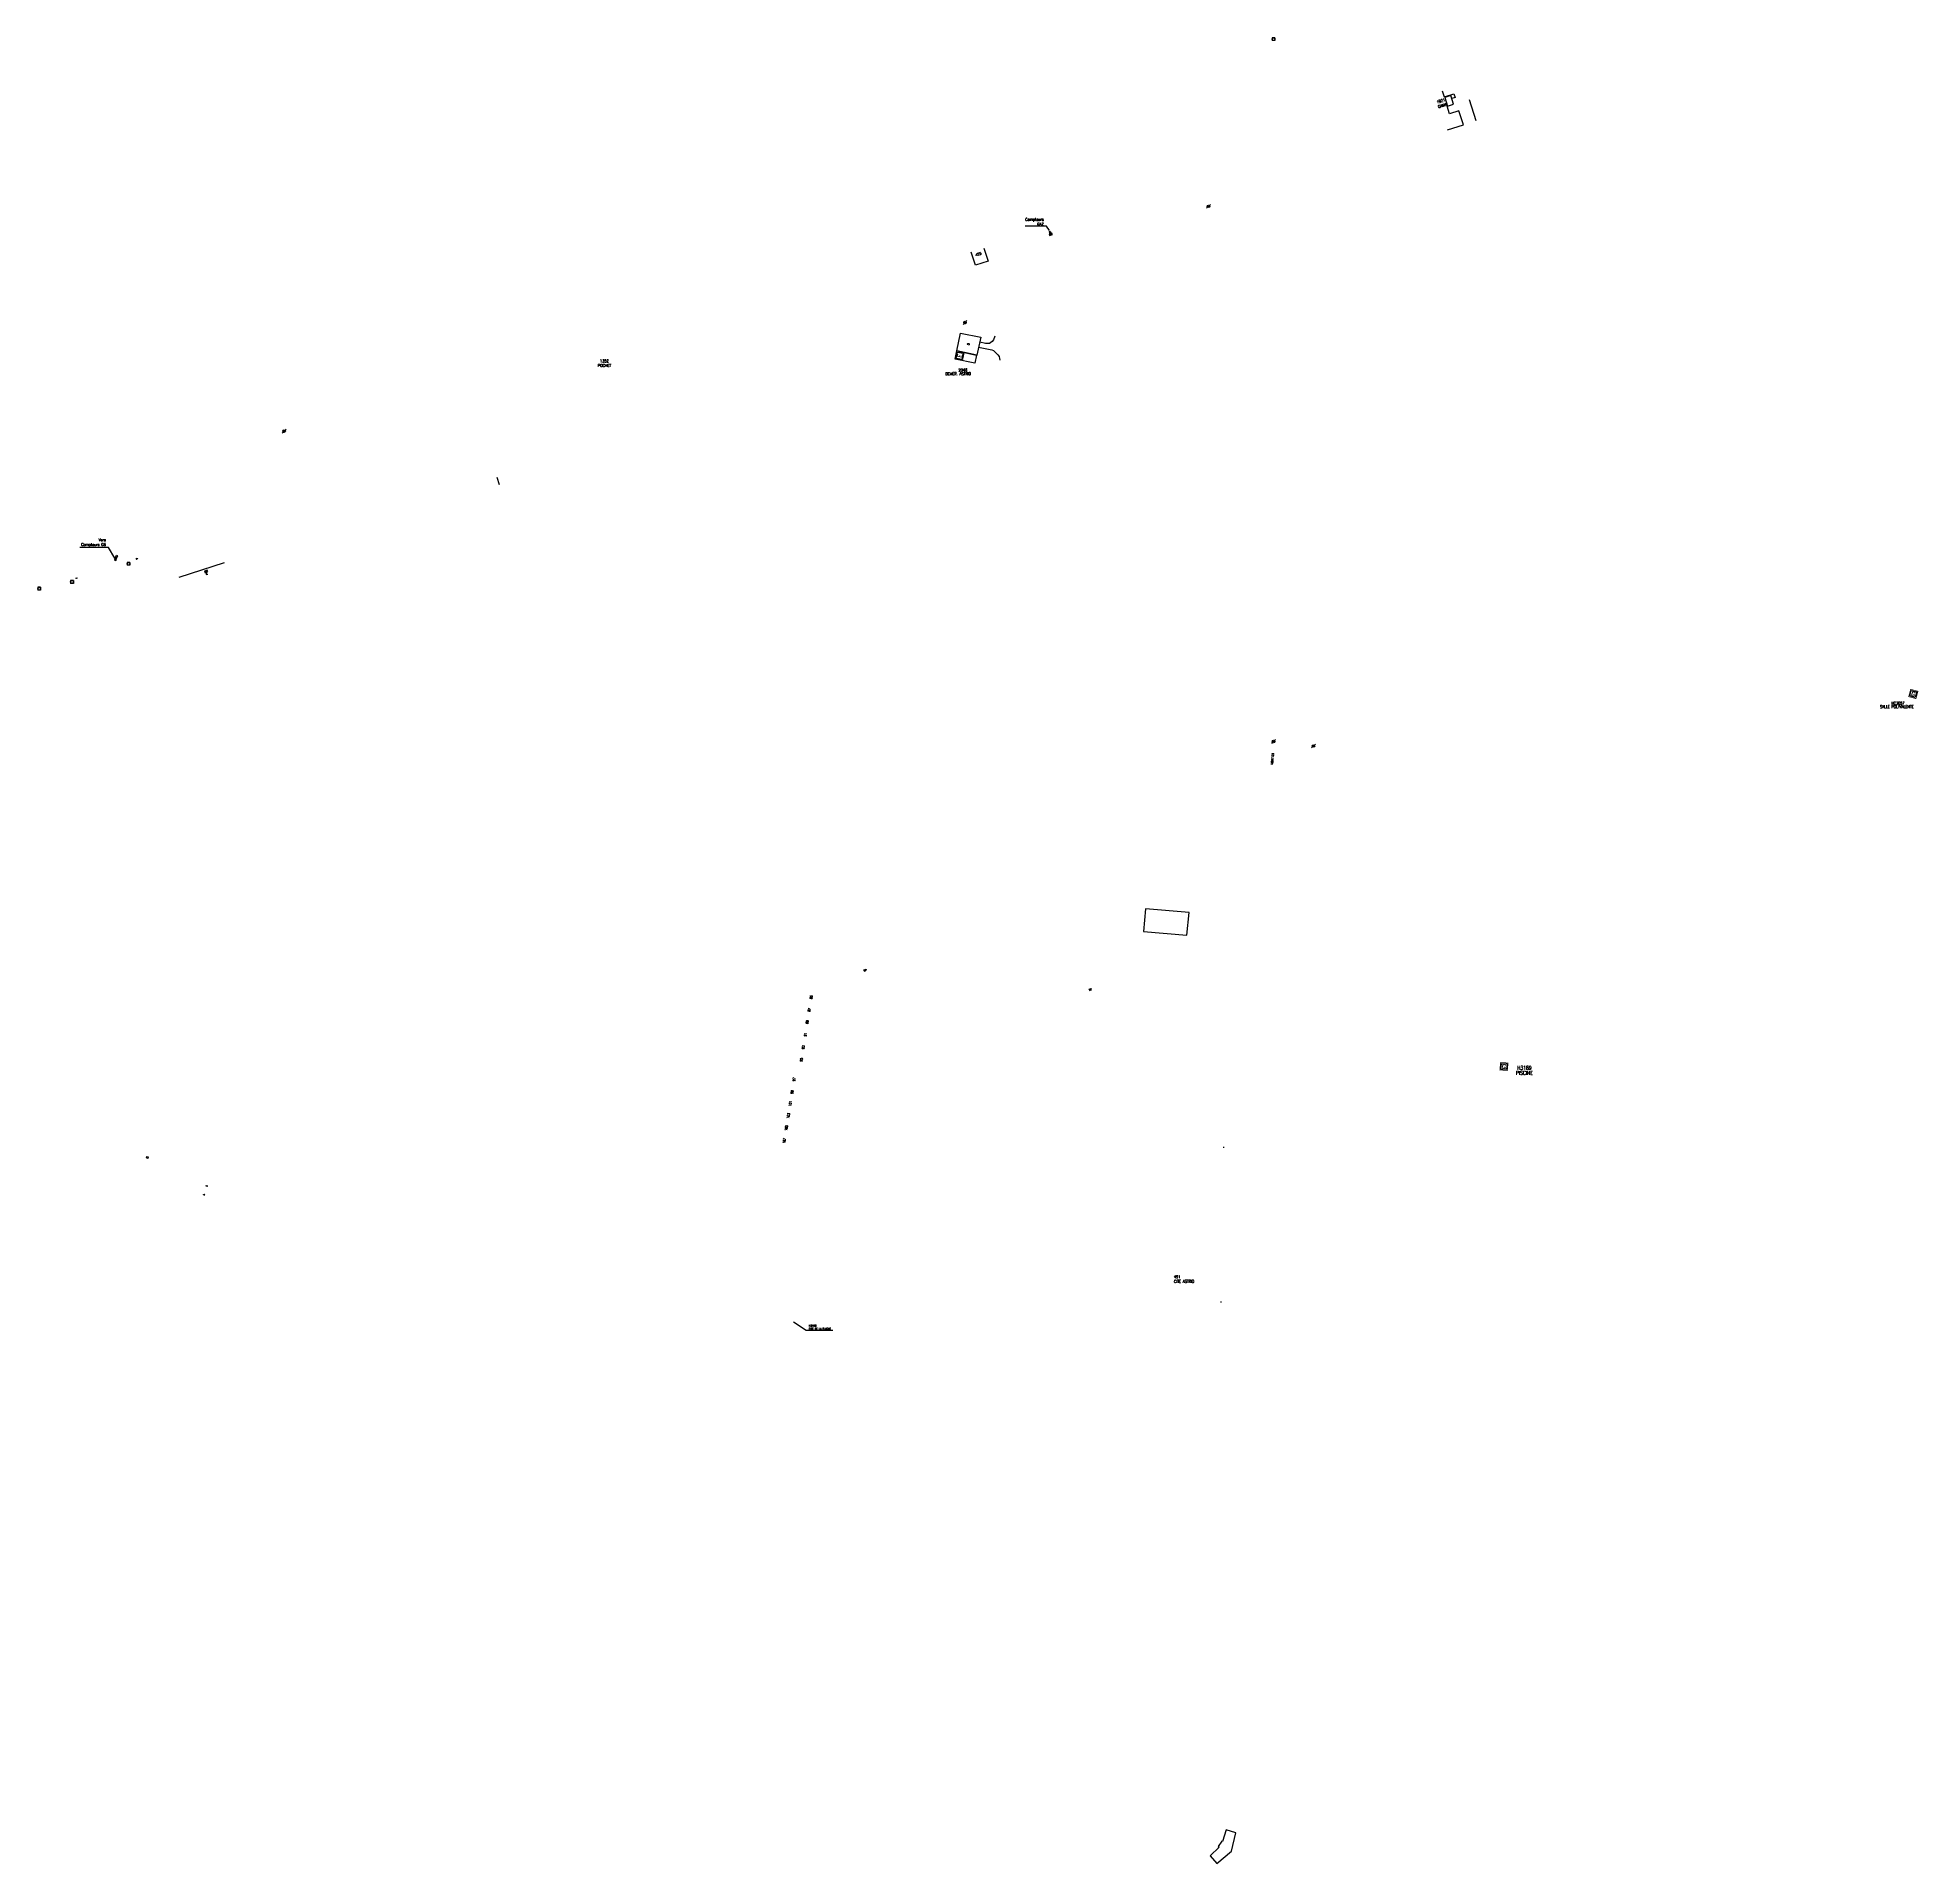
# Model space of a CAD drawing. Header units: millimetres. Extents: x 113005 to 113996, y 125027 to 125988.
import ezdxf
from ezdxf.enums import TextEntityAlignment as Align

# ---------------------------------------------------------------- set-up
doc = ezdxf.new("R2010")
doc.units = ezdxf.units.MM
doc.linetypes.add('DASHED', pattern=[0.75, 0.5, -0.25])
doc.layers.get('0').update_dxf_attribs({"linetype": 'CONTINUOUS'})
for name, color, linetype in [('G_210', 7, 'CONTINUOUS'), ('M_200', 7, 'CONTINUOUS'), ('W0008', 7, 'CONTINUOUS'), ('W0100', 7, 'CONTINUOUS'), ('W0112', 1, 'DASHED'), ('W0400', 7, 'CONTINUOUS'), ('W0420', 7, 'CONTINUOUS'), ('W0430', 7, 'CONTINUOUS'), ('W0432', 7, 'CONTINUOUS'), ('W0470', 7, 'CONTINUOUS'), ('W0473', 7, 'CONTINUOUS'), ('W0991', 7, 'CONTINUOUS'), ('W1102', 7, 'CONTINUOUS')]:
    doc.layers.add(name, color=color, linetype=linetype)
doc.styles.add('M_ROMANS', font='ROMANS.shx', dxfattribs={"width": 0.75})
doc.styles.get("Standard").update_dxf_attribs({"font": 'romans.shx', "width": 0.85})
doc.dimstyles.get("Standard").update_dxf_attribs({"dimtxt": 1.5, "dimasz": 1.2, "dimexe": 0.625, "dimexo": 0.625, "dimgap": 0.25, "dimtad": 1, "dimdec": 1, "dimzin": 0, "dimdsep": 46, "dimtxsty": 'Standard', "dimcen": -0.5, "dimadec": 0, "dimazin": 0, "dimtfac": 1, "dimtdec": 1, "dimtmove": 0, "dimatfit": 3, "dimfxl": 0, "dimtolj": 1, "dimtzin": 0, "dimarcsym": 0})

# ---------------------------------------------------------------- blocks, each defined once
blk = doc.blocks.new('*U1')
at = {"flags": 128}
for points in [[(0.8, 0.8), (-0.8, 0.8)], [(-0.8, 0.8), (-0.8, 0)], [(0.8, 0.8), (-0.8, 0)], [(-0.8, 0), (0.8, 0)], [(0.8, 0), (0.8, 0.8)], [(1.01, 0.76), (1.01, -0.04)], [(1.02, 0.76), (1.82, 0.76)], [(1.41, 0.36), (1.81, 0.36)], [(1.81, -0.04), (1.81, 0.36)], [(1.01, -0.04), (1.81, -0.04)]]:
    blk.add_lwpolyline(points, dxfattribs=at)
blk = doc.blocks.new('G_210_23')
at = {"layer": 'G_210', "color": 0, "linetype": 'Continuous', "const_width": 0.35, "flags": 128}
blk.add_lwpolyline([(4, 4), (4, 0), (0, 0), (0, 4)], close=True, dxfattribs=at)
at = {"layer": 'G_210', "color": 0, "linetype": 'Continuous'}
blk.add_lwpolyline([(0.5, 3.5), (3.5, 3.5), (3.5, 0.5), (0.5, 0.5)], close=True, dxfattribs=at)
at = {"layer": 'G_210', "insert": (2, 2), "char_height": 2.5, "width": 4, "attachment_point": 5}
blk.add_mtext('G', dxfattribs=at)
at = {"layer": 'G_210', "color": 0, "linetype": 'Continuous', "width": 0.75}
for tag, height, p in [('NUM', 4, (2, 16)), ('NOM', 4, (2, 11)), ('BCL', 3, (2, 7))]:
    blk.add_attdef(tag, text='', height=height, dxfattribs=at).set_placement(p, align=Align.MIDDLE)
at = {"layer": 'G_210', "color": 0, "linetype": 'Continuous', "width": 0.75, "flags": 3}
for tag, p in [('DEF_COUP', (2.14, -5.61)), ('DEF_TYPE', (2.14, -8.11)), ('DEF_LEG', (2.14, -3.11))]:
    blk.add_attdef(tag, text='', height=1.2, dxfattribs=at).set_placement(p, align=Align.MIDDLE)
blk = doc.blocks.new('T432')
at = {"flags": 128}
for points in [[(0.8, 0.8), (-0.8, 0.8)], [(-0.8, 0.8), (-0.8, 0)], [(0.8, 0.8), (-0.8, 0)], [(-0.8, 0), (0.8, 0)], [(-0.4, 2.1), (-0.4, 1.3)], [(-0.4, 1.3), (0.4, 1.3)], [(-0.39, 2.1), (0.41, 2.1)], [(0, 1.7), (0.4, 1.7)], [(0.4, 1.3), (0.4, 1.7)], [(0.8, 0), (0.8, 0.8)]]:
    blk.add_lwpolyline(points, dxfattribs=at)
blk = doc.blocks.new('*U4')
at = {"layer": 'M_200', "color": 0, "linetype": 'Continuous', "const_width": 0.35, "flags": 128}
blk.add_lwpolyline([(4.39, 4), (4.39, 0), (0, 0), (0, 4)], close=True, dxfattribs=at)
at = {"layer": 'M_200', "color": 0, "linetype": 'Continuous'}
blk.add_lwpolyline([(0.5, 3.5), (3.89, 3.5), (3.89, 0.5), (0.5, 0.5)], close=True, dxfattribs=at)
at = {"layer": 'M_200', "insert": (2.19, 2), "char_height": 2.5, "width": 4.3868, "attachment_point": 5}
blk.add_mtext('E', dxfattribs=at)
at = {"layer": 'M_200', "color": 0, "linetype": 'Continuous', "width": 0.85}
for tag, p in [('NUM', (2, 17.06)), ('NOM', (2, 10.65))]:
    blk.add_attdef(tag, text='', height=4, dxfattribs=at).set_placement(p, align=Align.MIDDLE)
at = {"layer": 'M_200', "color": 0, "linetype": 'Continuous', "style": 'M_ROMANS', "width": 0.75, "flags": 3}
for tag, p in [('DEF_COUP', (1.87, -5.49)), ('DEF_TYPE', (1.87, -7.99)), ('DEF_LEG', (1.87, -2.99))]:
    blk.add_attdef(tag, text='', height=1.2, dxfattribs=at).set_placement(p, align=Align.MIDDLE)
blk = doc.blocks.new('T470')
for p, q in [((-1.000002, -1.000002), (1.000002, 1.000002)), ((0, 0), (0.666668, 0)), ((0, 0), (0, -0.666668)), ((0.166667, 0.166667), (0.500001, 0.166667)), ((0.166667, 0.166667), (0.166667, -0.666668)), ((0.333334, 0.333334), (0.500001, 0.333334)), ((0.333334, 0.333334), (0.333334, -0.500001)), ((0.500001, 0.333334), (0.500001, -0.333334)), ((-0.333334, -0.333334), (0.500001, -0.333334)), ((-0.333334, -0.333334), (-0.333334, -0.500001)), ((-0.333334, -0.500001), (0.333334, -0.500001)), ((-0.166667, -0.166667), (0.666668, -0.166667)), ((-0.166667, -0.166667), (-0.166667, -0.666668))]:
    blk.add_line(p, q)
blk.add_ellipse((0, 0), major_axis=(0.471405, 0.471405), ratio=1, start_param=5.4977871438, end_param=11.780972451)
blk = doc.blocks.new('T473')
for p, q in [((-0.166667, 0.166667), (0.166667, -0.166667)), ((-0.166667, -0.166667), (0.166667, 0.166667)), ((0.500001, 0.500001), (1.000002, 1.000002)), ((-1.000002, -1.000002), (-0.500001, -0.500001))]:
    blk.add_line(p, q)
blk.add_ellipse((0, 0), major_axis=(0.471405, 0.471405), ratio=1, start_param=5.4977871438, end_param=11.780972451)
blk = doc.blocks.new('T420')
for p, q in [((0.75, 0.75), (-0.75, 0.75)), ((-0.75, 0.75), (-0.75, -0.75)), ((0.75, 0.75), (0.75, -0.75)), ((0.75, -0.75), (-0.75, -0.75))]:
    blk.add_line(p, q)
blk.add_ellipse((0, 0), major_axis=(-0.53, 0.53), ratio=1, start_param=3.926991, end_param=10.210176)
blk = doc.blocks.new('*U9')
at = {"flags": 128}
for points in [[(0.8, 0.8), (-0.8, 0.8)], [(-0.8, 0.8), (-0.8, 0)], [(0.8, 0.8), (-0.8, 0)], [(-0.8, 0), (0.8, 0)], [(0.4, 2.1), (-0.4, 2.1)], [(0.4, 1.3), (-0.4, 1.3)], [(0.4, 1.7), (0, 1.7)], [(0.4, 1.3), (0.4, 2.1)], [(0.8, 0), (0.8, 0.8)]]:
    blk.add_lwpolyline(points, dxfattribs=at)
blk = doc.blocks.new('T400')
for p, q in [((-0.15, 0.3), (0.15, 0.3)), ((-0.15, -0.25), (-0.15, 0.3)), ((-0.15, 0.15), (0.15, 0.15)), ((-0.15, 0), (0.15, 0)), ((0.15, 0.3), (0.15, -0.25)), ((-0.15, -0.15), (0.15, -0.15)), ((-0.15, -0.25), (-0.15, -0.3)), ((-0.15, -0.3), (0.15, -0.3)), ((0.15, -0.3), (0.15, -0.25))]:
    blk.add_line(p, q)

msp = doc.modelspace()

# ---------------------------------------------------------------- linework, layer by layer
at = {"layer": 'W0008'}
for p, q in [((113756.09, 125942.26), (113753.79, 125949.66)), ((113762.77, 125944.37), (113759.24, 125955.53)), ((113747.76, 125939.68), (113756.09, 125942.26))]:
    msp.add_line(p, q, dxfattribs=at)
at = {"layer": 'W0008', "flags": 128}
for points in [[(113744.98, 125960.27), (113745.99, 125957.04), (113749.43, 125958.11), (113749.43, 125958.11)], [(113753.79, 125949.66), (113748.85, 125948.05), (113747.55, 125952.13)]]:
    msp.add_lwpolyline(points, dxfattribs=at)
at = {"layer": 'W0008', "ltscale": 0.1, "flags": 128}
msp.add_lwpolyline([(113749.43, 125958.11), (113751.14, 125958.65), (113751.75, 125956.74), (113750.03, 125956.19)], dxfattribs=at)
at = {"layer": 'W0008'}
for points in [[(113509.42, 125831.03), (113508.63, 125829.04), (113507.94, 125828.17), (113506.6, 125827.22), (113504.45, 125827.24), (113501.38, 125827.89)], [(113500.83, 125825.27), (113507.84, 125823.79), (113508.67, 125823.43), (113509.97, 125822.25), (113510.86, 125821.18), (113511.55, 125820.27), (113511.88, 125819.35), (113512.06, 125818.46)]]:
    msp.add_lwpolyline(points, dxfattribs=at)
at = {"layer": 'W0100', "flags": 128}
for points in [[(113747.82, 125952.24), (113750.97, 125953.25), (113749.52, 125957.77), (113746.38, 125956.77)], [(113062.76, 125399.02), (113063.54, 125398.83), (113063.35, 125398.05), (113062.57, 125398.24)]]:
    msp.add_lwpolyline(points, close=True, dxfattribs=at)
at = {"layer": 'W0100'}
msp.add_lwpolyline([(113503.56, 125877.46), (113505.8, 125870.55), (113499.14, 125868.39), (113496.89, 125875.32)], dxfattribs=at)
for points in [[(113491.32, 125832.65), (113501.92, 125830.42), (113499.94, 125821.01), (113489.34, 125823.24)], [(113489.38, 125823.23), (113499.76, 125821.05), (113498.86, 125816.76), (113488.48, 125818.94)], [(113587.61, 125517.53), (113610.53, 125515.62), (113611.63, 125527.57), (113588.71, 125529.48)]]:
    msp.add_lwpolyline(points, close=True, dxfattribs=at)
at = {"layer": 'W0100', "flags": 128}
msp.add_lwpolyline([(113079.85, 125704.11), (113103.67, 125711.78)], dxfattribs=at)
at = {"layer": 'W0100', "ltscale": 0.5, "flags": 128}
msp.add_lwpolyline([(113622.67, 125030.75), (113626.31, 125026.76), (113633.94, 125033.27), (113636.24, 125042.88), (113631.16, 125044.39), (113629.31, 125038.27), (113628.92, 125038.46), (113627, 125035.68), (113627.48, 125035.29), (113622.67, 125030.75)], dxfattribs=at)
at = {"layer": 'W0112', "color": 252}
for points in [[(113629.6, 125404.02), (113630.2, 125403.98)], [(113628.2, 125322.53), (113628.8, 125322.49)]]:
    msp.add_lwpolyline(points, dxfattribs=at)
at = {"layer": 'W0470', "flags": 128}
for points in [[(113441.54, 125497.64), (113441.11, 125496.43), (113440.38, 125497.4), (113441.54, 125497.64)], [(113560.17, 125487.43), (113559.73, 125486.22), (113559.01, 125487.19), (113560.17, 125487.43)]]:
    msp.add_lwpolyline(points, dxfattribs=at)
at = {"layer": 'W1102', "flags": 128}
msp.add_lwpolyline([(113247.14, 125756.8), (113248.37, 125752.97)], dxfattribs=at)

# ---------------------------------------------------------------- block references
at = {"layer": 'G_210'}
ref = msp.add_blockref('G_210_23', (113990.6, 125641.19), dxfattribs=dict(at, rotation=344.9001308963904))
ref.add_attrib('NUM', 'HC3057', dxfattribs={"color": 0, "linetype": 'Continuous', "height": 1.5, "width": 0.75}).set_placement((113984.94, 125637.78), align=Align.MIDDLE)
ref.add_attrib('NOM', 'SALLE POLYVALENTE', dxfattribs={"color": 0, "linetype": 'Continuous', "height": 1.5, "width": 0.75}).set_placement((113984.38, 125635.88), align=Align.MIDDLE)
ref = msp.add_blockref('G_210_23', (113775.3, 125444.64), dxfattribs=dict(at, rotation=354.5561440955321))
ref.add_attrib('NUM', 'H3189', dxfattribs={"color": 0, "linetype": 'Continuous', "height": 2, "width": 0.75}).set_placement((113788.25, 125445.69), align=Align.MIDDLE)
ref.add_attrib('NOM', 'PISCINE', dxfattribs={"color": 0, "linetype": 'Continuous', "height": 2, "width": 0.75}).set_placement((113788.25, 125443.05), align=Align.MIDDLE)
at = {"layer": 'M_200'}
ref = msp.add_blockref('*U4', (113492.39, 125818.12), dxfattribs=dict(at, rotation=78.12478712139249))
ref.add_attrib('NUM', '2046', dxfattribs={"color": 0, "linetype": 'Continuous', "height": 1.5, "rotation": 0.24962, "width": 0.85}).set_placement((113492.56, 125813.17), align=Align.MIDDLE)
ref.add_attrib('NOM', 'DEMER. ASTRID', dxfattribs={"color": 0, "linetype": 'Continuous', "height": 1.5, "rotation": 0.24962, "width": 0.85}).set_placement((113490, 125811.25), align=Align.MIDDLE)
at = {"layer": 'W0400'}
for p, rotation in [((113057.48, 125713.82), 287.869418501937), ((113025.75, 125703.59), 287.8694185072272), ((113094.32, 125383.53), 75.94444107941995), ((113092.91, 125378.86), 77.25854945128957)]:
    msp.add_blockref('T400', p, dxfattribs=dict(at, rotation=rotation))
at = {"layer": 'W0420'}
for p in [(113656.09, 125987.44), (113053.1, 125711.12), (113023.37, 125701.6), (113006.09, 125698.02)]:
    msp.add_blockref('T420', p, dxfattribs=at)
at = {"layer": 'W0430', "rotation": 197.8584049180515}
msp.add_blockref('*U9', (113093.84, 125707.57), dxfattribs=at)
at = {"layer": 'W0432', "ltscale": 0.5}
for name, p, rotation in [('T432', (113538.95, 125884.25), 18.47965494347626), ('*U1', (113046.8, 125713.64), 70.73263081517817)]:
    msp.add_blockref(name, p, dxfattribs=dict(at, rotation=rotation))
at = {"layer": 'W0470'}
msp.add_blockref('T470', (113493.66, 125838.24), dxfattribs=at)
at = {"layer": 'W0473'}
for p in [(113621.87, 125899.41), (113135.07, 125781.05), (113656.15, 125617.56), (113677.14, 125615.21)]:
    msp.add_blockref('T473', p, dxfattribs=at)

# ---------------------------------------------------------------- texts
at = {"layer": 'M_200', "width": 0.85}
for s, p in [('1352', (113301.39, 125817.22)), ('POCHET', (113300.3, 125814.83)), ('491', (113603.69, 125334.94)), ('CITE ASTRID', (113603.69, 125332.52))]:
    msp.add_text(s, height=1.5, dxfattribs=at).set_placement(p)
at = {"layer": 'W0100', "linetype": 'Continuous', "insert": (113411.45, 125307.76), "char_height": 1, "attachment_point": 7}
msp.add_mtext('\\A1;H3100\\PCITE DE LA FLACHE', dxfattribs=at)
at = {"layer": 'W0432', "linetype": 'Continuous', "ltscale": 0.5, "char_height": 1.5, "attachment_point": 9}
for s, insert in [('\\A1;Compteurs\\PGAZ', (113535.09, 125889.27)), ('\\A1;Vers\\PCompteurs G6', (113041.18, 125720.03))]:
    msp.add_mtext(s, dxfattribs=dict(at, insert=insert))
at = {"layer": 'W0473', "linetype": 'Continuous', "width": 0.85}
msp.add_text('12901133', height=1, rotation=84.90627, dxfattribs=at).set_placement((113655.75, 125605.18))
at = {"layer": 'W0991'}
for s, rotation, p in [('425', 18.05937, (113499.36, 125873.15)), ('0', 78.12479, (113495.98, 125826.14))]:
    msp.add_text(s, height=1.25, rotation=rotation, dxfattribs=at).set_placement(p)
at = {"layer": 'W0991', "width": 0.85}
for s, rotation, p in [('85', 80.87847, (113413.16, 125481.88)), ('87', 80.87847, (113412.1, 125475.21)), ('91', 80.87847, (113410.09, 125462.19)), ('89', 80.87847, (113411.05, 125468.78)), ('93', 80.87847, (113408.96, 125455.49)), ('95', 80.87847, (113407.93, 125448.99)), ('99', 80.97494, (113403.04, 125431.98)), ('97', 80.97494, (113404.1, 125438.6)), ('103', 80.97494, (113401.03, 125418.92)), ('101', 80.97494, (113402.01, 125425.42)), ('105', 80.97494, (113399.92, 125412.49)), ('107', 80.97494, (113398.86, 125405.83))]:
    msp.add_text(s, height=1.25, rotation=rotation, dxfattribs=at).set_placement(p)
at = {"layer": 'W0991', "insert": (113741.8, 125954.91), "char_height": 1.5, "width": 2.2475, "attachment_point": 1, "rotation": 17.74697}
msp.add_mtext('1921\\PGAMA', dxfattribs=at)

# ---------------------------------------------------------------- leaders
at = {"layer": 'W0100', "linetype": 'Continuous', "annotation_type": 0, "has_hookline": 1, "hookline_direction": 0, "text_width": 12.63}
msp.add_leader([(113403.37, 125312.01), (113410, 125307.51), (113411.2, 125307.51)], dimstyle='Standard', dxfattribs=at)
at = {"layer": 'W0432', "linetype": 'Continuous', "ltscale": 0.5, "annotation_type": 0, "has_hookline": 1, "hookline_direction": 1}
for points, text_width in [([(113538.14, 125886.67), (113536.54, 125889.02), (113535.34, 125889.02)], 9.84), ([(113045.84, 125714.05), (113042.63, 125719.78), (113041.43, 125719.78)], 13.6)]:
    msp.add_leader(points, dimstyle='Standard', dxfattribs=dict(at, text_width=text_width))

doc.saveas('drawing.dxf')
